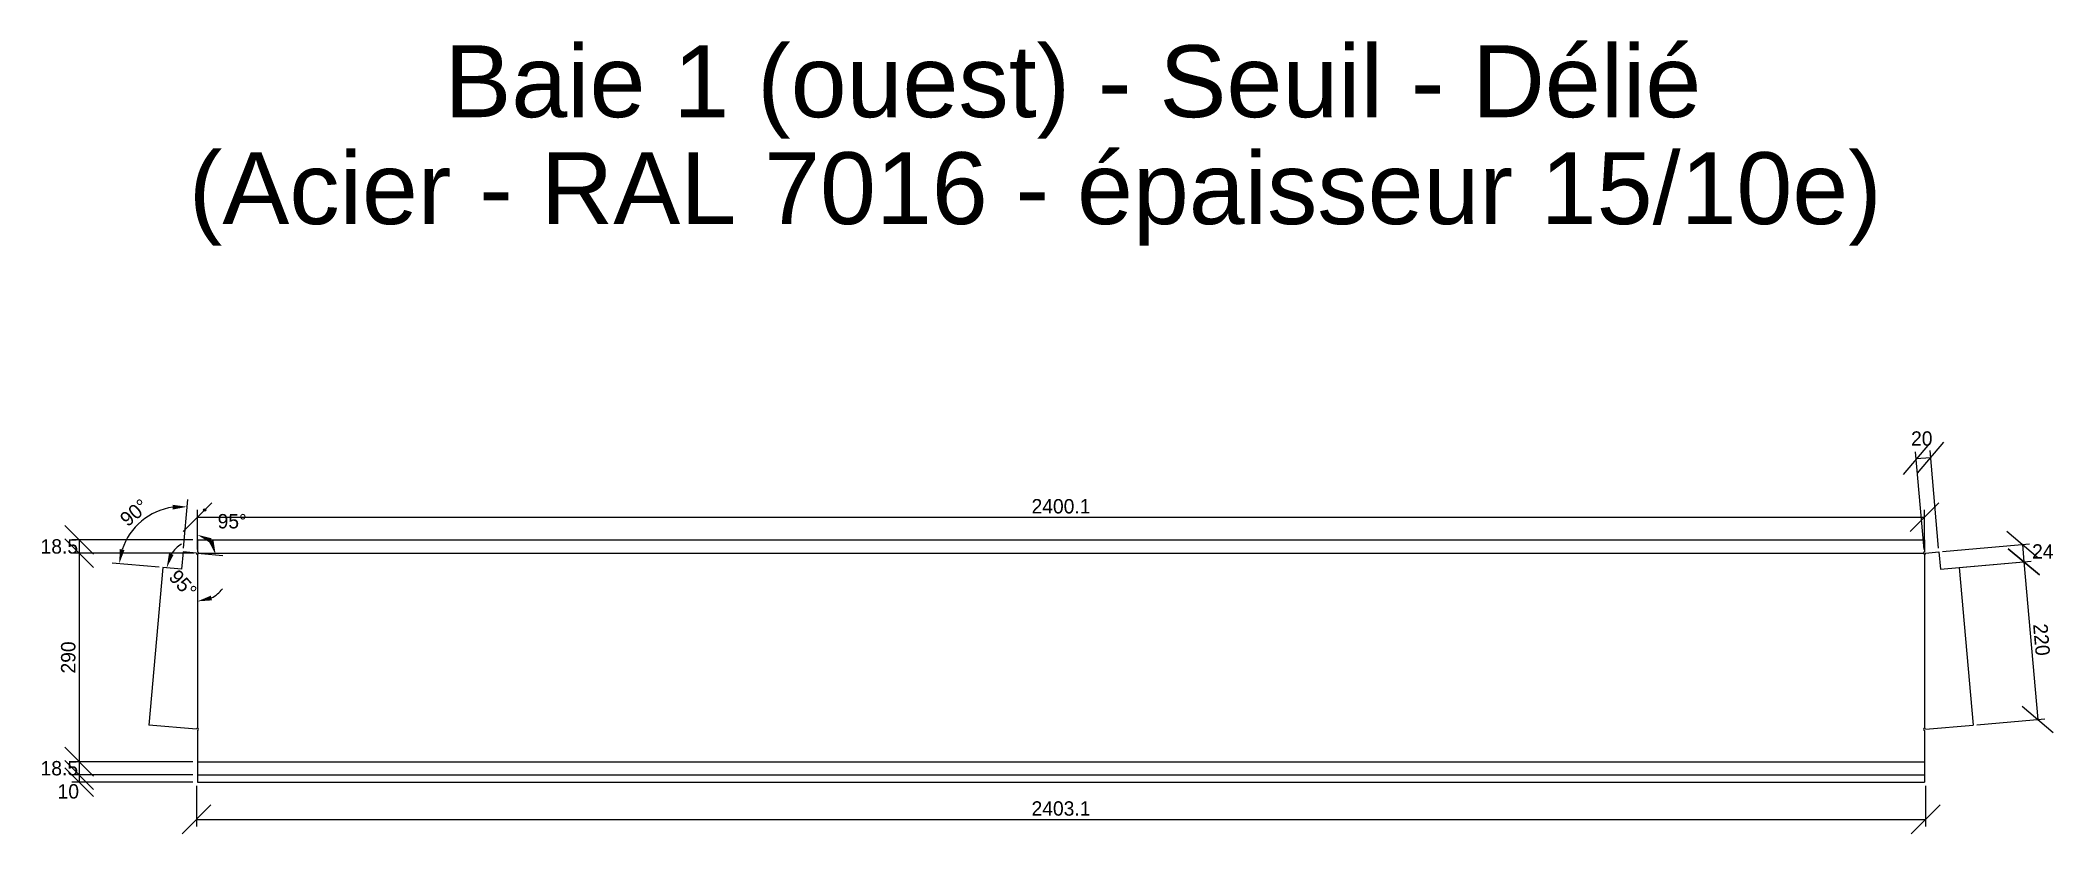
# Model space of a CAD drawing. Header units: millimetres. Extents: x 62 to 7388, y 298 to 1909.
# Drawn here: x 4590 to 7388, y 806 to 1909 of the extents above; entities that cross this region are included whole.
import ezdxf

# ---------------------------------------------------------------- set-up
doc = ezdxf.new("R2010")
doc.units = ezdxf.units.MM
doc.layers.get('Defpoints').update_dxf_attribs({"true_color": 0xffffff})
doc.layers.add('0 ... Seuil ... Rectangle', color=5, linetype='Continuous', lineweight=25, true_color=0x0000ff)
doc.layers.add('0 ... Seuil ... Rectangle ... Cotes Angles', color=4, linetype='Continuous', lineweight=25, true_color=0x00ffff)
doc.styles.add('QCADDimTextStyle', font='txt')
doc.styles.add('textstyle20', font='')
doc.styles.add('textstyle21', font='')
doc.styles.get('textstyle20').set_extended_font_data('Liberation Sans')
doc.styles.get('textstyle21').set_extended_font_data('Liberation Sans')
doc.dimstyles.new('QCADDimStyle', dxfattribs={"dimtxt": 20, "dimasz": 20, "dimexe": 10, "dimexo": 5, "dimgap": 5, "dimtad": 1, "dimtoh": 1, "dimdec": 4, "dimzin": 0, "dimdsep": 46, "dimtxsty": 'QCADDimTextStyle', "dimcen": 0.09, "dimadec": 0, "dimazin": 0, "dimtfac": 1, "dimtdec": 4, "dimtofl": 0, "dimtmove": 0, "dimatfit": 3, "dimfxl": 1, "dimtolj": 1, "dimtzin": 0, "dimarcsym": 0})

msp = doc.modelspace()

# ---------------------------------------------------------------- texts
at = {"layer": '0 ... Seuil ... Rectangle ... Cotes Angles', "char_height": 100, "attachment_point": 1}
for s, insert, style in [('Baie 1 (ouest) - Seuil - Délié\\P', (5151.73549, 1902.43707), 'textstyle21'), ('(Acier - RAL 7016 - épaisseur 15/10e)', (4796.71316, 1753.71579), 'textstyle20')]:
    msp.add_mtext(s, dxfattribs=dict(at, insert=insert, style=style))

# ---------------------------------------------------------------- blocks, each defined once
blk = doc.blocks.new('*D17')
at = {"layer": '0 ... Seuil ... Rectangle ... Cotes Angles', "color": 0, "lineweight": -2}
for p, q in [((4828.7, 1266.2), (4788.7, 1226.2)), ((7188.8, 1226.2), (7228.8, 1266.2)), ((4808.7, 1201.1), (4808.7, 1256.2)), ((4808.7, 1246.2), (7208.8, 1246.2)), ((7208.8, 1201.1), (7208.8, 1256.2))]:
    blk.add_line(p, q, dxfattribs=at)
at = {"layer": 'Defpoints', "color": 0}
for p in [(7208.8, 1246.2), (4808.7, 1196.1), (7208.8, 1196.1)]:
    blk.add_point(p, dxfattribs=at)
at = {"layer": '0 ... Seuil ... Rectangle ... Cotes Angles', "color": 0, "insert": (6008.7, 1261.2), "char_height": 20, "attachment_point": 5, "style": 'QCADDimTextStyle'}
blk.add_mtext('\\A1;2400.1', dxfattribs=at)
blk = doc.blocks.new('*D18')
at = {"layer": '0 ... Seuil ... Rectangle ... Cotes Angles', "color": 0, "lineweight": -2}
for p, q in [((4807.2, 872.6), (4807.2, 815.9)), ((7210.3, 872.6), (7210.3, 815.9)), ((4827.2, 845.9), (4787.2, 805.9)), ((7190.3, 805.9), (7230.3, 845.9)), ((4807.2, 825.9), (7210.3, 825.9))]:
    blk.add_line(p, q, dxfattribs=at)
at = {"layer": 'Defpoints', "color": 0}
for p in [(4807.2, 877.6), (7210.3, 877.6), (7210.3, 825.9)]:
    blk.add_point(p, dxfattribs=at)
at = {"layer": '0 ... Seuil ... Rectangle ... Cotes Angles', "color": 0, "insert": (6008.7, 840.9), "char_height": 20, "attachment_point": 5, "style": 'QCADDimTextStyle'}
blk.add_mtext('\\A1;2403.1', dxfattribs=at)
blk = doc.blocks.new('*D19')
at = {"layer": '0 ... Seuil ... Rectangle ... Cotes Angles', "color": 0, "lineweight": -2}
for p, q in [((4664.2, 1194.6), (4624.2, 1234.6)), ((4624.2, 1216.1), (4664.2, 1176.1)), ((4802.2, 1214.6), (4634.2, 1214.6)), ((4644.2, 1214.6), (4644.2, 1196.1)), ((4803.7, 1196.1), (4634.2, 1196.1))]:
    blk.add_line(p, q, dxfattribs=at)
at = {"layer": 'Defpoints', "color": 0}
for p in [(4807.2, 1214.6), (4644.2, 1196.1), (4808.7, 1196.1)]:
    blk.add_point(p, dxfattribs=at)
at = {"layer": '0 ... Seuil ... Rectangle ... Cotes Angles', "color": 0, "insert": (4616.7, 1205.4), "char_height": 20, "attachment_point": 5, "style": 'QCADDimTextStyle'}
blk.add_mtext('\\A1;18.5', dxfattribs=at)
blk = doc.blocks.new('*D20')
at = {"layer": '0 ... Seuil ... Rectangle ... Cotes Angles', "color": 0, "lineweight": -2}
for p, q in [((4664.2, 1176.1), (4624.2, 1216.1)), ((4803.7, 1196.1), (4634.2, 1196.1)), ((4644.2, 1196.1), (4644.2, 906.1)), ((4624.2, 926.1), (4664.2, 886.1)), ((4802.2, 906.1), (4634.2, 906.1))]:
    blk.add_line(p, q, dxfattribs=at)
at = {"layer": 'Defpoints', "color": 0}
for p in [(4808.7, 1196.1), (4644.2, 906.1), (4807.2, 906.1)]:
    blk.add_point(p, dxfattribs=at)
at = {"layer": '0 ... Seuil ... Rectangle ... Cotes Angles', "color": 0, "insert": (4629.2, 1051.1), "char_height": 20, "attachment_point": 5, "rotation": 90, "style": 'QCADDimTextStyle'}
blk.add_mtext('\\A1;290', dxfattribs=at)
blk = doc.blocks.new('*D21')
at = {"layer": '0 ... Seuil ... Rectangle ... Cotes Angles', "color": 0, "lineweight": -2}
for p, q in [((4664.2, 886.1), (4624.2, 926.1)), ((4624.2, 907.6), (4664.2, 867.6)), ((4802.2, 906.1), (4634.2, 906.1)), ((4644.2, 906.1), (4644.2, 887.6)), ((4802.2, 887.6), (4634.2, 887.6))]:
    blk.add_line(p, q, dxfattribs=at)
at = {"layer": 'Defpoints', "color": 0}
for p in [(4807.2, 906.1), (4644.2, 887.6), (4807.2, 887.6)]:
    blk.add_point(p, dxfattribs=at)
at = {"layer": '0 ... Seuil ... Rectangle ... Cotes Angles', "color": 0, "insert": (4616.7, 896.9), "char_height": 20, "attachment_point": 5, "style": 'QCADDimTextStyle'}
blk.add_mtext('\\A1;18.5', dxfattribs=at)
blk = doc.blocks.new('*D22')
at = {"layer": '0 ... Seuil ... Rectangle ... Cotes Angles', "color": 0, "lineweight": -2}
for p, q in [((4664.2, 867.6), (4624.2, 907.6)), ((4624.2, 897.6), (4664.2, 857.6)), ((4802.2, 887.6), (4634.2, 887.6)), ((4802.2, 877.6), (4634.2, 877.6)), ((4644.2, 887.6), (4644.2, 877.6))]:
    blk.add_line(p, q, dxfattribs=at)
at = {"layer": 'Defpoints', "color": 0}
for p in [(4644.2, 877.6), (4807.2, 887.6), (4807.2, 877.6)]:
    blk.add_point(p, dxfattribs=at)
at = {"layer": '0 ... Seuil ... Rectangle ... Cotes Angles', "color": 0, "insert": (4629.2, 864.7), "char_height": 20, "attachment_point": 5, "style": 'QCADDimTextStyle'}
blk.add_mtext('\\A1;10', dxfattribs=at)
blk = doc.blocks.new('*D23')
at = {"layer": '0 ... Seuil ... Rectangle ... Cotes Angles', "color": 0, "lineweight": -2}
for p, q in [((4808.7, 1201.1), (4808.7, 1231.6)), ((4813.7, 1195.7), (4844, 1193))]:
    blk.add_line(p, q, dxfattribs=at)
blk.add_arc((4808.7, 1196.1), 25.4, 41.2755, 43.7245, dxfattribs=at)
at = {"layer": '0 ... Seuil ... Rectangle ... Cotes Angles', "color": 0}
for points in [[(4828.4, 1216.8), (4825.8, 1210.7), (4808.7, 1221.6)], [(4824.6, 1211.9), (4831, 1214), (4834, 1193.9)]]:
    blk.add_solid(points, dxfattribs=at)
at = {"layer": 'Defpoints', "color": 0}
for p in [(4831.4, 1207.6), (4788.7, 1197.9), (4808.7, 1196.1), (4808.7, 1196.1), (4808.7, 951.2)]:
    blk.add_point(p, dxfattribs=at)
at = {"layer": '0 ... Seuil ... Rectangle ... Cotes Angles', "color": 0, "insert": (4856.9, 1240.4), "char_height": 20, "attachment_point": 5, "style": 'QCADDimTextStyle'}
blk.add_mtext('\\A1;95%%d', dxfattribs=at)
blk = doc.blocks.new('*D24')
at = {"layer": '0 ... Seuil ... Rectangle ... Cotes Angles', "color": 0, "lineweight": -2}
for p, q in [((4789.2, 1202.9), (4795.1, 1270.6)), ((4755.4, 1176.7), (4690, 1182.4))]:
    blk.add_line(p, q, dxfattribs=at)
blk.add_arc((4786.7, 1174), 87, 98.1998, 161.8002, dxfattribs=at)
at = {"layer": '0 ... Seuil ... Rectangle ... Cotes Angles', "color": 0}
for points in [[(4774.3, 1256.8), (4774.2, 1263.4), (4794.2, 1260.6)], [(4700.7, 1201.8), (4707.3, 1200.5), (4700, 1181.6)]]:
    blk.add_solid(points, dxfattribs=at)
at = {"layer": 'Defpoints', "color": 0}
for p in [(4749.9, 1252.8), (4760.4, 1176.3), (4788.7, 1197.9), (4786.7, 1174), (4786.7, 1174)]:
    blk.add_point(p, dxfattribs=at)
at = {"layer": '0 ... Seuil ... Rectangle ... Cotes Angles', "color": 0, "insert": (4720.8, 1252.5), "char_height": 20, "attachment_point": 5, "rotation": 40, "style": 'QCADDimTextStyle'}
blk.add_mtext('\\A1;90%%d', dxfattribs=at)
blk = doc.blocks.new('*D25')
at = {"layer": '0 ... Seuil ... Rectangle ... Cotes Angles', "color": 0, "lineweight": -2}
for start, end in [(121.1152, 148.0576), (296.9424, 323.8848)]:
    blk.add_arc((4808.7, 1172), 42.9, start, end, dxfattribs=at)
at = {"layer": '0 ... Seuil ... Rectangle ... Cotes Angles', "color": 0}
for points in [[(4769.1, 1195.8), (4775.4, 1193.7), (4765.9, 1175.8)], [(4827.3, 1137), (4828.9, 1130.5), (4808.7, 1129.1)]]:
    blk.add_solid(points, dxfattribs=at)
at = {"layer": 'Defpoints', "color": 0}
for p in [(4760.4, 1176.3), (4808.7, 1196.1), (4770.3, 1152.8), (4786.7, 1174), (4808.7, 951.2)]:
    blk.add_point(p, dxfattribs=at)
at = {"layer": '0 ... Seuil ... Rectangle ... Cotes Angles', "color": 0, "insert": (4788.4, 1153.5), "char_height": 20, "attachment_point": 5, "rotation": 312.5, "style": 'QCADDimTextStyle'}
blk.add_mtext('\\A1;95%%d', dxfattribs=at)
blk = doc.blocks.new('*D26')
at = {"layer": '0 ... Seuil ... Rectangle ... Cotes Angles', "color": 0, "lineweight": -2}
for p, q in [((7215.5, 1348.8), (7179.1, 1305.5)), ((7199, 1307.2), (7235.4, 1350.6)), ((7208.3, 1201.1), (7196.4, 1337.1)), ((7217.2, 1328.9), (7197.3, 1327.2)), ((7228.3, 1202.9), (7216.4, 1338.9))]:
    blk.add_line(p, q, dxfattribs=at)
at = {"layer": 'Defpoints', "color": 0}
for p in [(7197.3, 1327.2), (7208.8, 1196.1), (7228.7, 1197.9)]:
    blk.add_point(p, dxfattribs=at)
at = {"layer": '0 ... Seuil ... Rectangle ... Cotes Angles', "color": 0, "insert": (7204.9, 1355.4), "char_height": 20, "attachment_point": 5, "style": 'QCADDimTextStyle'}
blk.add_mtext('\\A1;20', dxfattribs=at)
blk = doc.blocks.new('*D27')
at = {"layer": '0 ... Seuil ... Rectangle ... Cotes Angles', "color": 0, "lineweight": -2}
for p, q in [((7233.7, 1198.3), (7354.7, 1208.9)), ((7366.4, 1189.8), (7323, 1226.2)), ((7344.7, 1208), (7346.8, 1184.1)), ((7235.8, 1174.4), (7356.7, 1185)), ((7325.1, 1202.3), (7368.5, 1165.9))]:
    blk.add_line(p, q, dxfattribs=at)
at = {"layer": 'Defpoints', "color": 0}
for p in [(7228.7, 1197.9), (7346.8, 1184.1), (7230.8, 1174)]:
    blk.add_point(p, dxfattribs=at)
at = {"layer": '0 ... Seuil ... Rectangle ... Cotes Angles', "color": 0, "insert": (7373.1, 1198.5), "char_height": 20, "attachment_point": 5, "style": 'QCADDimTextStyle'}
blk.add_mtext('\\A1;24', dxfattribs=at)
blk = doc.blocks.new('*D28')
at = {"layer": '0 ... Seuil ... Rectangle ... Cotes Angles', "color": 0, "lineweight": -2}
for p, q in [((7262.1, 1176.7), (7356.7, 1185)), ((7368.5, 1165.9), (7325.1, 1202.3)), ((7346.8, 1184.1), (7366, 965)), ((7344.3, 983.1), (7387.6, 946.8)), ((7281.2, 957.5), (7375.9, 965.8))]:
    blk.add_line(p, q, dxfattribs=at)
at = {"layer": 'Defpoints', "color": 0}
for p in [(7257.1, 1176.3), (7276.3, 957.1), (7366, 965)]:
    blk.add_point(p, dxfattribs=at)
at = {"layer": '0 ... Seuil ... Rectangle ... Cotes Angles', "color": 0, "insert": (7371.3, 1075.8), "char_height": 20, "attachment_point": 5, "rotation": 275, "style": 'QCADDimTextStyle'}
blk.add_mtext('\\A1;220', dxfattribs=at)

# ---------------------------------------------------------------- dimensions: what is measured, and where the dimension line sits
at = {"layer": '0 ... Seuil ... Rectangle ... Cotes Angles'}
for p1, p2, distance, picture, middle in [((7228.69373, 1197.87662), (7208.76984, 1196.13351), -131.52815, '*D26', (7204.87157, 1355.42806)), ((4808.66984, 1196.13351), (7208.76984, 1196.13351), 50.02012, '*D17', (6008.71984, 1261.15363)), ((7228.69373, 1197.87662), (7230.78547, 1173.96795), 116.44568, '*D27', (7373.13753, 1198.46798)), ((7257.08528, 1176.26889), (7276.25954, 957.10605), 90.04541, '*D28', (7371.31809, 1075.84278))]:
    dim = msp.add_aligned_dim(p1=p1, p2=p2, distance=distance, dimstyle='QCADDimStyle', override={"dimtxt": 20, "dimasz": 20, "dimexe": 10, "dimexo": 5, "dimgap": 5, "dimzin": 8, "dimtsz": 20, "dimclrd": 0, "dimclre": 0, "dimclrt": 0, "dimazin": 2, "dimtmove": 2}, dxfattribs=at)
    dim.commit()
    dim.dimension.update_dxf_attribs({"geometry": picture, "text_midpoint": middle})
for base, line1, line2, picture, middle in [((4749.88416, 1252.82157), ((4788.74594, 1197.87662), (4786.6542, 1173.96795)), ((4786.6542, 1173.96795), (4760.35439, 1176.26889)), '*D24', (4720.78034, 1252.47336)), ((4831.41187, 1207.55498), ((4788.74594, 1197.87662), (4808.66984, 1196.13351)), ((4808.66984, 1196.13351), (4808.66984, 951.20147)), '*D23', (4856.92388, 1240.35019)), ((4770.30934, 1152.77647), ((4760.35439, 1176.26889), (4786.6542, 1173.96795)), ((4808.66984, 1196.13351), (4808.66984, 951.20147)), '*D25', (4788.43137, 1153.49669))]:
    dim = msp.add_angular_dim_2l(base=base, line1=line1, line2=line2, dimstyle='QCADDimStyle', override={"dimtxt": 20, "dimasz": 20, "dimexe": 10, "dimexo": 5, "dimgap": 5, "dimzin": 8, "dimtsz": 20, "dimclrd": 0, "dimclre": 0, "dimclrt": 0, "dimazin": 2, "dimtmove": 2}, dxfattribs=at)
    dim.commit()
    dim.dimension.update_dxf_attribs({"geometry": picture, "text_midpoint": middle})
for base, p1, p2, picture, middle in [((4644.23533, 1196.13351), (4807.16984, 1214.63351), (4808.66984, 1196.13351), '*D19', (4616.73533, 1205.38351)), ((4644.23533, 906.13351), (4808.66984, 1196.13351), (4807.16984, 906.13351), '*D20', (4629.23533, 1051.13351)), ((4644.23533, 887.63351), (4807.16984, 906.13351), (4807.16984, 887.63351), '*D21', (4616.73533, 896.88351))]:
    dim = msp.add_linear_dim(base=base, p1=p1, p2=p2, angle=90, dimstyle='QCADDimStyle', override={"dimtxt": 20, "dimasz": 20, "dimexe": 10, "dimexo": 5, "dimgap": 5, "dimzin": 8, "dimtsz": 20, "dimclrd": 0, "dimclre": 0, "dimclrt": 0, "dimazin": 2, "dimtmove": 2}, dxfattribs=at)
    dim.commit()
    dim.dimension.update_dxf_attribs({"geometry": picture, "text_midpoint": middle})
dim = msp.add_linear_dim(base=(4644.23533, 877.63351), p1=(4807.16984, 887.63351), p2=(4807.16984, 877.63351), angle=90, dimstyle='QCADDimStyle', override={"dimtxt": 20, "dimasz": 20, "dimexe": 10, "dimexo": 5, "dimgap": 5, "dimzin": 8, "dimtsz": 20, "dimclrd": 0, "dimclre": 0, "dimclrt": 0, "dimazin": 2, "dimtmove": 2}, dxfattribs=at)
dim.commit()
dim.dimension.update_dxf_attribs({"geometry": '*D22', "text_midpoint": (4629.23533, 864.72554), "dimtype": 160})
dim = msp.add_linear_dim(base=(7210.26984, 825.86894), p1=(4807.16984, 877.63351), p2=(7210.26984, 877.63351), dimstyle='QCADDimStyle', override={"dimtxt": 20, "dimasz": 20, "dimexe": 10, "dimexo": 5, "dimgap": 5, "dimzin": 8, "dimtsz": 20, "dimclrd": 0, "dimclre": 0, "dimclrt": 0, "dimazin": 2, "dimtmove": 2}, dxfattribs=at)
dim.commit()
dim.dimension.update_dxf_attribs({"geometry": '*D18', "text_midpoint": (6008.71984, 840.86894)})

# ---------------------------------------------------------------- linework, layer by layer
at = {"layer": '0 ... Seuil ... Rectangle'}
for p, q in [((4808.66984, 1214.63351), (7208.76984, 1214.63351)), ((4808.66984, 1214.63351), (4808.66984, 1197.63351)), ((7208.76984, 1214.63351), (7208.76984, 1197.63351)), ((4760.35439, 1176.26889), (4741.18013, 957.10605)), ((4786.6542, 1173.96795), (4760.35439, 1176.26889)), ((4788.74594, 1197.87662), (4786.6542, 1173.96795)), ((4807.17554, 1196.26424), (4788.74594, 1197.87662)), ((4808.66984, 1194.63351), (4808.66984, 952.70147)), ((4810.16984, 1196.13351), (7207.26984, 1196.13351)), ((7208.76984, 1194.63351), (7208.76984, 952.70147)), ((7210.26413, 1196.26424), (7228.69373, 1197.87662)), ((7228.69373, 1197.87662), (7230.78547, 1173.96795)), ((7230.78547, 1173.96795), (7257.08528, 1176.26889)), ((7257.08528, 1176.26889), (7276.25954, 957.10605)), ((4807.17554, 951.3322), (4741.18013, 957.10605)), ((7210.26413, 951.3322), (7276.25954, 957.10605)), ((4808.66984, 949.70147), (4808.66984, 877.63351)), ((7208.76984, 949.70147), (7208.76984, 877.63351)), ((4808.66984, 906.13351), (7208.76984, 906.13351)), ((4808.66984, 887.63351), (7208.76984, 887.63351)), ((4808.66984, 877.63351), (7208.76984, 877.63351))]:
    msp.add_line(p, q, dxfattribs=at)
msp.add_circle((4818.66984, 1256.15363), 1.5, dxfattribs=at)
for centre, start, end in [((4808.66984, 1196.13351), 175, 90), ((7208.76984, 1196.13351), 90, 5), ((4808.66984, 951.20147), 270, 175), ((7208.76984, 951.20147), 5, 270)]:
    msp.add_arc(centre, 1.5, start, end, dxfattribs=at)

msp.set_redraw_order([(e.dxf.handle, doc.entitydb.next_handle()) for e in msp.query("TEXT MTEXT ATTDEF DIMENSION ARC_DIMENSION")])  # texts and dimensions are drawn at this point

doc.saveas('drawing.dxf')
